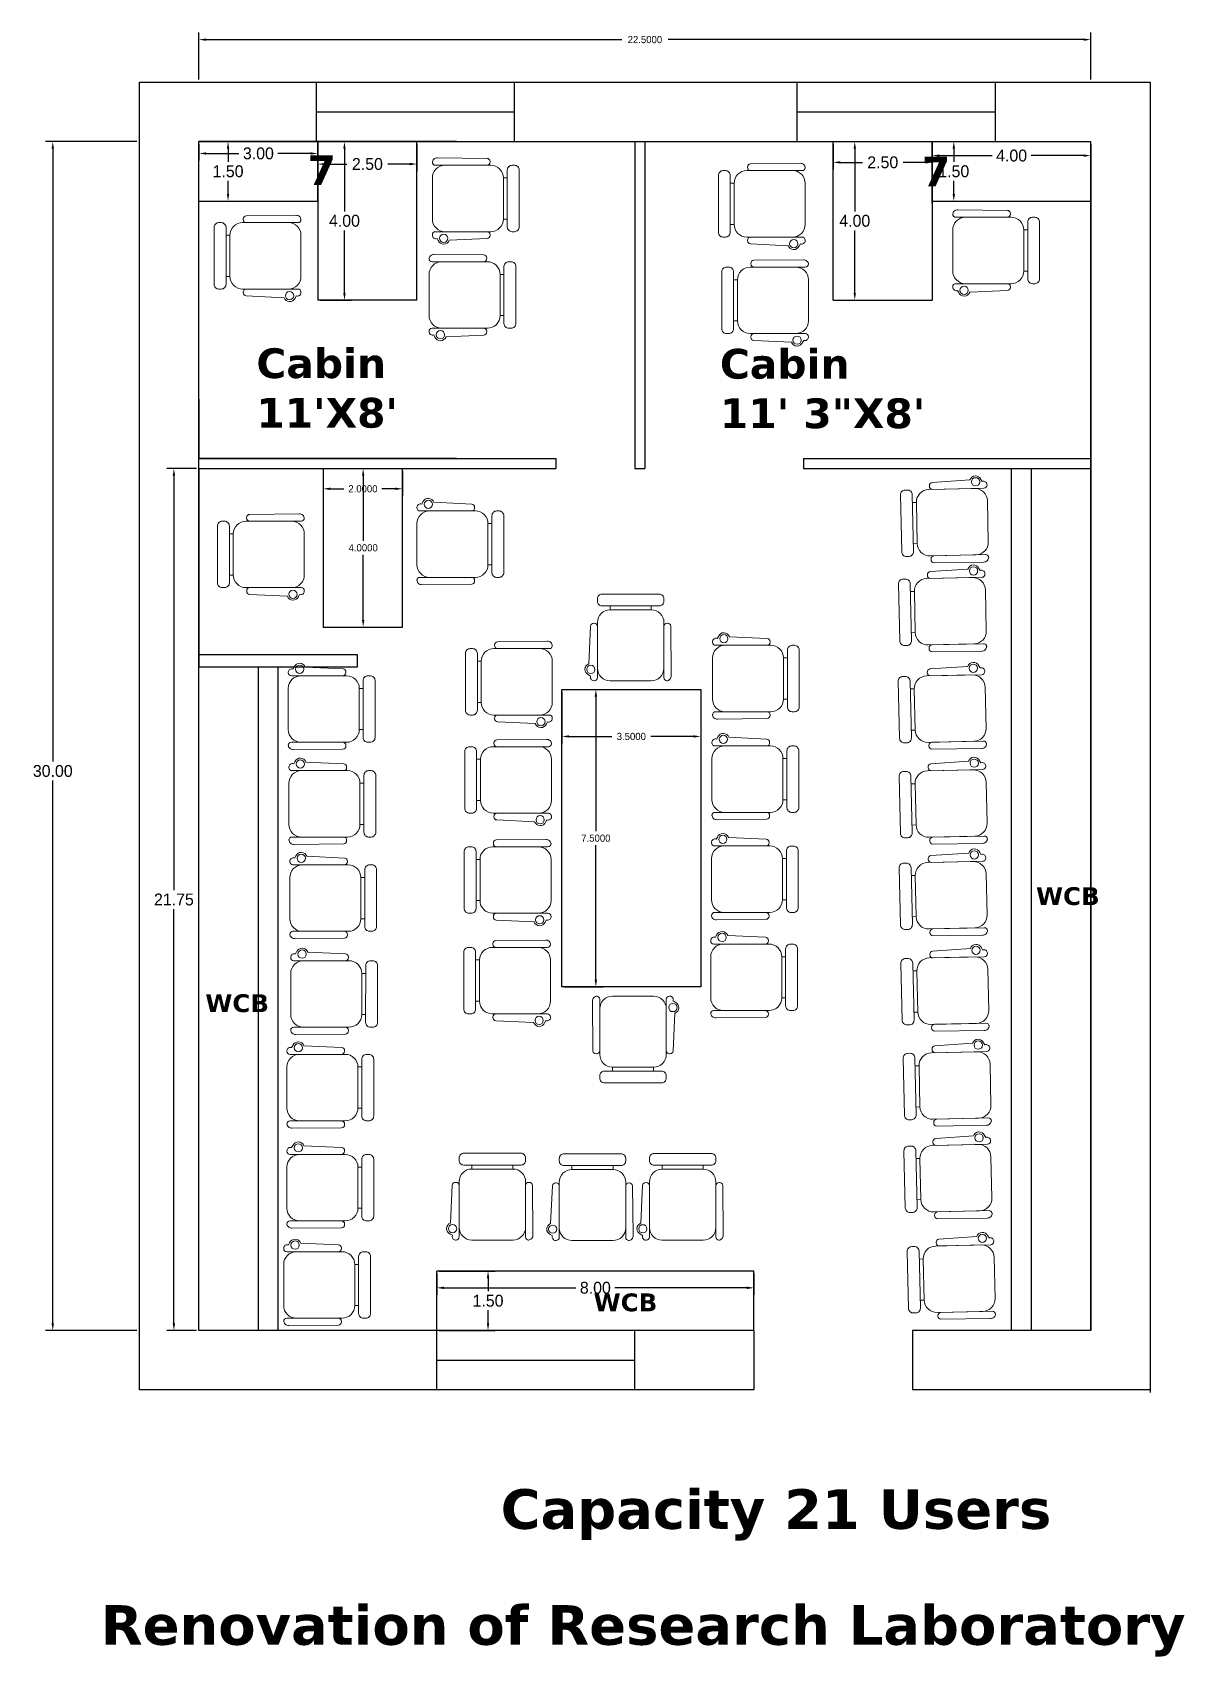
# Model space of a CAD drawing. Header units: inches. Extents: x 23 to 629, y -355 to 51.
# Drawn here: x 543.45 to 572.51, y -292.21 to -251.23 of the extents above; entities that cross this region are included whole.
import ezdxf

# ---------------------------------------------------------------- set-up
doc = ezdxf.new("R2010")
doc.units = ezdxf.units.IN
doc.header["$MEASUREMENT"] = 0
doc.layers.add('FUR', color=252, linetype='Continuous', lineweight=9)
doc.layers.add('FURN', color=252, linetype='Continuous', lineweight=9)
doc.dimstyles.get("Standard").update_dxf_attribs({"dimtxt": 0.18, "dimasz": 0.18, "dimexe": 0.18, "dimexo": 0.0625, "dimgap": 0.09, "dimtad": 0, "dimtih": 1, "dimtoh": 1, "dimdec": 4, "dimzin": 0, "dimdsep": 46, "dimtxsty": 'Standard', "dimcen": 0.09, "dimadec": 0, "dimazin": 0, "dimtfac": 1, "dimtdec": 4, "dimtofl": 0, "dimtmove": 0, "dimatfit": 3, "dimfxl": 1, "dimtolj": 1, "dimtzin": 0, "dimarcsym": 0})

msp = doc.modelspace()

# ---------------------------------------------------------------- texts
at = {"attachment_point": 1}
for s, insert, char_height, width in [('{\\fVerdana|b1|i0|c0|p34;7}', (550.3887, -254.33094), 0.75, 1.2013848), ('{\\fVerdana|b1|i0|c0|p34;7}', (565.88852, -254.36349), 0.75, 1.2013848), ("{\\fVerdana|b1|i0|c0|p34;Cabin\\P11'X8'}", (549.09969, -259.19996), 0.75, 5.9176188), ('{\\fVerdana|b1|i0|c0|p34;Cabin\\P11\' 3"X8\'}', (560.79175, -259.21344), 0.75, 7.7102492), ('{\\fVerdana|b1|i0|c0|p34;WCB}', (568.76654, -272.79638), 0.45, 3.5505713), ('{\\fVerdana|b1|i0|c0|p34;WCB}', (547.81212, -275.498), 0.45, 3.5505713), ('{\\fVerdana|b1|i0|c0|p34;WCB}', (557.60757, -283.04784), 0.45, 3.5505713), ('{\\fVerdana|b1|i0|c0|p34;Capacity 21 Users}', (555.26124, -287.98725), 1, 31.0052658), ('{\\fVerdana|b1|i0|c0|p34;Renovation of Research Laboratory}', (545.1742, -290.91309), 1, 31.0052658)]:
    msp.add_mtext(s, dxfattribs=dict(at, insert=insert, char_height=char_height, width=width))

# ---------------------------------------------------------------- blocks, each defined once
blk = doc.blocks.new('*D299')
at = {"color": 0, "lineweight": -2}
for p, q in [((546.087, -253.983), (543.783, -253.983)), ((543.963, -254.163), (543.963, -269.626)), ((543.963, -283.803), (543.963, -270.106)), ((546.087, -283.983), (543.783, -283.983))]:
    blk.add_line(p, q, dxfattribs=at)
at = {"color": 0}
for points in [[(543.933, -254.163), (543.993, -254.163), (543.963, -253.983)], [(543.933, -283.803), (543.993, -283.803), (543.963, -283.983)]]:
    blk.add_solid(points, dxfattribs=at)
at = {"layer": 'Defpoints', "color": 0}
for p in [(543.963, -253.983), (546.15, -253.983), (546.15, -283.983)]:
    blk.add_point(p, dxfattribs=at)
at = {"color": 0, "insert": (543.963, -269.866), "char_height": 0.3, "attachment_point": 5}
blk.add_mtext('\\A1;30.00', dxfattribs=at)
blk = doc.blocks.new('CINE CHAIR')
at = {"layer": 'FUR', "color": 48, "lineweight": 0}
for p, q in [((448043.7758, 57308.3057), (448043.7995, 57308.3057)), ((448043.7758, 57308.0577), (448043.7995, 57308.0577))]:
    blk.add_line(p, q, dxfattribs=at)
blk.add_lwpolyline([(448043.4505, 57308.4336), (448043.6781, 57308.4231, -0.388092), (448043.6954, 57308.4042), (448043.6954, 57308.4007, -0.414214), (448043.6764, 57308.3817), (448043.3673, 57308.3817, -0.414214), (448043.3483, 57308.4007), (448043.3483, 57308.4043, -0.491313), (448043.3768, 57308.4228), (448043.3841, 57308.4356)], format="xyb", dxfattribs=at)
for points in [[(448043.4243, 57308.3817), (448043.6998, 57308.3817, -0.414214), (448043.7758, 57308.3057), (448043.7758, 57308.0577, -0.414214), (448043.6998, 57307.9817), (448043.4243, 57307.9817, -0.414214), (448043.3483, 57308.0577), (448043.3483, 57308.3057, -0.414214)], [(448043.828, 57308.3817), (448043.8423, 57308.3817, -0.414214), (448043.8708, 57308.3532), (448043.8708, 57308.0102, -0.414214), (448043.8423, 57307.9817), (448043.828, 57307.9817, -0.414214), (448043.7995, 57308.0102), (448043.7995, 57308.3532, -0.414214)], [(448043.3789, 57307.9377), (448043.6778, 57307.9402, 0.393133), (448043.6955, 57307.9591), (448043.6955, 57307.9627, 0.414214), (448043.6765, 57307.9817), (448043.3673, 57307.9817, 0.414214), (448043.3483, 57307.9627), (448043.3483, 57307.9661, 0.435766)]]:
    blk.add_lwpolyline(points, format="xyb", close=True, dxfattribs=at)
blk.add_circle((448043.4169, 57308.4216), 0.0249, dxfattribs=at)
blk.add_arc((448043.4169, 57308.4216), 0.0356, 19.66282, 156.94942, dxfattribs=at)
blk = doc.blocks.new('*D300')
at = {"color": 0, "lineweight": -2}
for p, q in [((547.65, -252.42), (547.65, -251.23)), ((547.83, -251.41), (558.315, -251.41)), ((569.97, -251.41), (559.485, -251.41)), ((570.15, -252.42), (570.15, -251.23))]:
    blk.add_line(p, q, dxfattribs=at)
at = {"color": 0}
for points in [[(547.83, -251.38), (547.83, -251.44), (547.65, -251.41)], [(569.97, -251.38), (569.97, -251.44), (570.15, -251.41)]]:
    blk.add_solid(points, dxfattribs=at)
at = {"layer": 'Defpoints', "color": 0}
for p in [(570.15, -251.41), (547.65, -252.483), (570.15, -252.483)]:
    blk.add_point(p, dxfattribs=at)
at = {"color": 0, "insert": (558.9, -251.41), "char_height": 0.18, "attachment_point": 5}
blk.add_mtext('\\A1;22.5000', dxfattribs=at)
blk = doc.blocks.new('*D377')
at = {"color": 0, "lineweight": -2}
for p, q in [((547.65, -254.045), (547.65, -254.462)), ((550.65, -254.045), (550.65, -254.462)), ((547.83, -254.282), (548.66, -254.282)), ((550.47, -254.282), (549.64, -254.282))]:
    blk.add_line(p, q, dxfattribs=at)
at = {"color": 0}
for points in [[(547.83, -254.252), (547.83, -254.312), (547.65, -254.282)], [(550.47, -254.252), (550.47, -254.312), (550.65, -254.282)]]:
    blk.add_solid(points, dxfattribs=at)
at = {"layer": 'Defpoints', "color": 0}
for p in [(547.65, -253.983), (550.65, -253.983), (550.65, -254.282)]:
    blk.add_point(p, dxfattribs=at)
at = {"color": 0, "insert": (549.15, -254.282), "char_height": 0.3, "attachment_point": 5}
blk.add_mtext('\\A1;3.00', dxfattribs=at)
blk = doc.blocks.new('*D378')
at = {"color": 0, "lineweight": -2}
for p, q in [((547.712, -253.983), (548.565, -253.983)), ((548.385, -254.163), (548.385, -254.493)), ((548.385, -255.303), (548.385, -254.973)), ((547.712, -255.483), (548.565, -255.483))]:
    blk.add_line(p, q, dxfattribs=at)
at = {"color": 0}
for points in [[(548.355, -254.163), (548.415, -254.163), (548.385, -253.983)], [(548.355, -255.303), (548.415, -255.303), (548.385, -255.483)]]:
    blk.add_solid(points, dxfattribs=at)
at = {"layer": 'Defpoints', "color": 0}
for p in [(547.65, -253.983), (547.65, -255.483), (548.385, -255.483)]:
    blk.add_point(p, dxfattribs=at)
at = {"color": 0, "insert": (548.385, -254.733), "char_height": 0.3, "attachment_point": 5}
blk.add_mtext('\\A1;1.50', dxfattribs=at)
blk = doc.blocks.new('*D379')
at = {"color": 0, "lineweight": -2}
for p, q in [((550.65, -254.045), (550.65, -254.73)), ((553.15, -254.045), (553.15, -254.73)), ((550.83, -254.55), (551.385, -254.55)), ((552.97, -254.55), (552.415, -254.55))]:
    blk.add_line(p, q, dxfattribs=at)
at = {"color": 0}
for points in [[(550.83, -254.52), (550.83, -254.58), (550.65, -254.55)], [(552.97, -254.52), (552.97, -254.58), (553.15, -254.55)]]:
    blk.add_solid(points, dxfattribs=at)
at = {"layer": 'Defpoints', "color": 0}
for p in [(550.65, -253.983), (553.15, -253.983), (553.15, -254.55)]:
    blk.add_point(p, dxfattribs=at)
at = {"color": 0, "insert": (551.9, -254.55), "char_height": 0.3, "attachment_point": 5}
blk.add_mtext('\\A1;2.50', dxfattribs=at)
blk = doc.blocks.new('*D380')
at = {"color": 0, "lineweight": -2}
for p, q in [((550.712, -253.983), (551.501, -253.983)), ((551.321, -254.163), (551.321, -255.743)), ((551.321, -257.803), (551.321, -256.223)), ((550.712, -257.983), (551.501, -257.983))]:
    blk.add_line(p, q, dxfattribs=at)
at = {"color": 0}
for points in [[(551.291, -254.163), (551.351, -254.163), (551.321, -253.983)], [(551.291, -257.803), (551.351, -257.803), (551.321, -257.983)]]:
    blk.add_solid(points, dxfattribs=at)
at = {"layer": 'Defpoints', "color": 0}
for p in [(550.65, -253.983), (550.65, -257.983), (551.321, -257.983)]:
    blk.add_point(p, dxfattribs=at)
at = {"color": 0, "insert": (551.321, -255.983), "char_height": 0.3, "attachment_point": 5}
blk.add_mtext('\\A1;4.00', dxfattribs=at)
blk = doc.blocks.new('*D381')
at = {"color": 0, "lineweight": -2}
for p, q in [((563.712, -253.983), (564.374, -253.983)), ((564.194, -254.163), (564.194, -255.743)), ((564.194, -257.803), (564.194, -256.223)), ((563.712, -257.983), (564.374, -257.983))]:
    blk.add_line(p, q, dxfattribs=at)
at = {"color": 0}
for points in [[(564.164, -254.163), (564.224, -254.163), (564.194, -253.983)], [(564.164, -257.803), (564.224, -257.803), (564.194, -257.983)]]:
    blk.add_solid(points, dxfattribs=at)
at = {"layer": 'Defpoints', "color": 0}
for p in [(563.65, -253.983), (563.65, -257.983), (564.194, -257.983)]:
    blk.add_point(p, dxfattribs=at)
at = {"color": 0, "insert": (564.194, -255.983), "char_height": 0.3, "attachment_point": 5}
blk.add_mtext('\\A1;4.00', dxfattribs=at)
blk = doc.blocks.new('*D382')
at = {"color": 0, "lineweight": -2}
for p, q in [((563.65, -254.045), (563.65, -254.687)), ((566.15, -254.045), (566.15, -254.687)), ((563.83, -254.507), (564.385, -254.507)), ((565.97, -254.507), (565.415, -254.507))]:
    blk.add_line(p, q, dxfattribs=at)
at = {"color": 0}
for points in [[(563.83, -254.477), (563.83, -254.537), (563.65, -254.507)], [(565.97, -254.477), (565.97, -254.537), (566.15, -254.507)]]:
    blk.add_solid(points, dxfattribs=at)
at = {"layer": 'Defpoints', "color": 0}
for p in [(563.65, -253.983), (566.15, -253.983), (566.15, -254.507)]:
    blk.add_point(p, dxfattribs=at)
at = {"color": 0, "insert": (564.9, -254.507), "char_height": 0.3, "attachment_point": 5}
blk.add_mtext('\\A1;2.50', dxfattribs=at)
blk = doc.blocks.new('*D383')
at = {"color": 0, "lineweight": -2}
for p, q in [((566.212, -253.983), (566.872, -253.983)), ((566.692, -254.163), (566.692, -254.493)), ((566.692, -255.303), (566.692, -254.973)), ((566.212, -255.483), (566.872, -255.483))]:
    blk.add_line(p, q, dxfattribs=at)
at = {"color": 0}
for points in [[(566.662, -254.163), (566.722, -254.163), (566.692, -253.983)], [(566.662, -255.303), (566.722, -255.303), (566.692, -255.483)]]:
    blk.add_solid(points, dxfattribs=at)
at = {"layer": 'Defpoints', "color": 0}
for p in [(566.15, -253.983), (566.15, -255.483), (566.692, -255.483)]:
    blk.add_point(p, dxfattribs=at)
at = {"color": 0, "insert": (566.692, -254.733), "char_height": 0.3, "attachment_point": 5}
blk.add_mtext('\\A1;1.50', dxfattribs=at)
blk = doc.blocks.new('*D384')
at = {"color": 0, "lineweight": -2}
for p, q in [((566.15, -254.045), (566.15, -254.517)), ((570.15, -254.045), (570.15, -254.517)), ((566.33, -254.337), (567.66, -254.337)), ((569.97, -254.337), (568.64, -254.337))]:
    blk.add_line(p, q, dxfattribs=at)
at = {"color": 0}
for points in [[(566.33, -254.307), (566.33, -254.367), (566.15, -254.337)], [(569.97, -254.307), (569.97, -254.367), (570.15, -254.337)]]:
    blk.add_solid(points, dxfattribs=at)
at = {"layer": 'Defpoints', "color": 0}
for p in [(566.15, -253.983), (570.15, -253.983), (570.15, -254.337)]:
    blk.add_point(p, dxfattribs=at)
at = {"color": 0, "insert": (568.15, -254.337), "char_height": 0.3, "attachment_point": 5}
blk.add_mtext('\\A1;4.00', dxfattribs=at)
blk = doc.blocks.new('*D385')
at = {"color": 0, "lineweight": -2}
for p, q in [((556.807, -267.873), (556.807, -269.173)), ((560.307, -267.873), (560.307, -269.173)), ((556.987, -268.993), (558.062, -268.993)), ((560.127, -268.993), (559.052, -268.993))]:
    blk.add_line(p, q, dxfattribs=at)
at = {"color": 0}
for points in [[(556.987, -268.963), (556.987, -269.023), (556.807, -268.993)], [(560.127, -268.963), (560.127, -269.023), (560.307, -268.993)]]:
    blk.add_solid(points, dxfattribs=at)
at = {"layer": 'Defpoints', "color": 0}
for p in [(556.807, -267.81), (560.307, -267.81), (560.307, -268.993)]:
    blk.add_point(p, dxfattribs=at)
at = {"color": 0, "insert": (558.557, -268.993), "char_height": 0.18, "attachment_point": 5}
blk.add_mtext('\\A1;3.5000', dxfattribs=at)
blk = doc.blocks.new('*D386')
at = {"color": 0, "lineweight": -2}
for p, q in [((556.869, -267.81), (557.843, -267.81)), ((557.663, -267.99), (557.663, -271.38)), ((557.663, -275.13), (557.663, -271.74)), ((556.869, -275.31), (557.843, -275.31))]:
    blk.add_line(p, q, dxfattribs=at)
at = {"color": 0}
for points in [[(557.633, -267.99), (557.693, -267.99), (557.663, -267.81)], [(557.633, -275.13), (557.693, -275.13), (557.663, -275.31)]]:
    blk.add_solid(points, dxfattribs=at)
at = {"layer": 'Defpoints', "color": 0}
for p in [(556.807, -267.81), (556.807, -275.31), (557.663, -275.31)]:
    blk.add_point(p, dxfattribs=at)
at = {"color": 0, "insert": (557.663, -271.56), "char_height": 0.18, "attachment_point": 5}
blk.add_mtext('\\A1;7.5000', dxfattribs=at)
blk = doc.blocks.new('*D387')
at = {"color": 0, "lineweight": -2}
for p, q in [((553.712, -282.483), (555.123, -282.483)), ((554.943, -282.663), (554.943, -282.993)), ((554.943, -283.803), (554.943, -283.473)), ((553.712, -283.983), (555.123, -283.983))]:
    blk.add_line(p, q, dxfattribs=at)
at = {"color": 0}
for points in [[(554.913, -282.663), (554.973, -282.663), (554.943, -282.483)], [(554.913, -283.803), (554.973, -283.803), (554.943, -283.983)]]:
    blk.add_solid(points, dxfattribs=at)
at = {"layer": 'Defpoints', "color": 0}
for p in [(553.65, -282.483), (553.65, -283.983), (554.943, -283.983)]:
    blk.add_point(p, dxfattribs=at)
at = {"color": 0, "insert": (554.943, -283.233), "char_height": 0.3, "attachment_point": 5}
blk.add_mtext('\\A1;1.50', dxfattribs=at)
blk = doc.blocks.new('*D388')
at = {"color": 0, "lineweight": -2}
for p, q in [((553.65, -282.545), (553.65, -283.086)), ((561.65, -282.545), (561.65, -283.086)), ((553.83, -282.906), (557.16, -282.906)), ((561.47, -282.906), (558.14, -282.906))]:
    blk.add_line(p, q, dxfattribs=at)
at = {"color": 0}
for points in [[(553.83, -282.876), (553.83, -282.936), (553.65, -282.906)], [(561.47, -282.876), (561.47, -282.936), (561.65, -282.906)]]:
    blk.add_solid(points, dxfattribs=at)
at = {"layer": 'Defpoints', "color": 0}
for p in [(553.65, -282.483), (561.65, -282.483), (561.65, -282.906)]:
    blk.add_point(p, dxfattribs=at)
at = {"color": 0, "insert": (557.65, -282.906), "char_height": 0.3, "attachment_point": 5}
blk.add_mtext('\\A1;8.00', dxfattribs=at)
blk = doc.blocks.new('*D493')
at = {"color": 0, "lineweight": -2}
for p, q in [((547.587, -262.233), (546.839, -262.233)), ((547.019, -262.413), (547.019, -272.868)), ((547.019, -283.803), (547.019, -273.348)), ((547.587, -283.983), (546.839, -283.983))]:
    blk.add_line(p, q, dxfattribs=at)
at = {"color": 0}
for points in [[(546.989, -262.413), (547.049, -262.413), (547.019, -262.233)], [(546.989, -283.803), (547.049, -283.803), (547.019, -283.983)]]:
    blk.add_solid(points, dxfattribs=at)
at = {"layer": 'Defpoints', "color": 0}
for p in [(547.65, -262.233), (547.019, -283.983), (547.65, -283.983)]:
    blk.add_point(p, dxfattribs=at)
at = {"color": 0, "insert": (547.019, -273.108), "char_height": 0.3, "attachment_point": 5}
blk.add_mtext('\\A1;21.75', dxfattribs=at)
blk = doc.blocks.new('*D494')
at = {"color": 0, "lineweight": -2}
for p, q in [((550.787, -262.295), (550.787, -262.924)), ((552.787, -262.295), (552.787, -262.924)), ((550.967, -262.744), (551.307, -262.744)), ((552.607, -262.744), (552.267, -262.744))]:
    blk.add_line(p, q, dxfattribs=at)
at = {"color": 0}
for points in [[(550.967, -262.714), (550.967, -262.774), (550.787, -262.744)], [(552.607, -262.714), (552.607, -262.774), (552.787, -262.744)]]:
    blk.add_solid(points, dxfattribs=at)
at = {"layer": 'Defpoints', "color": 0}
for p in [(550.787, -262.233), (552.787, -262.233), (552.787, -262.744)]:
    blk.add_point(p, dxfattribs=at)
at = {"color": 0, "insert": (551.787, -262.744), "char_height": 0.18, "attachment_point": 5}
blk.add_mtext('\\A1;2.0000', dxfattribs=at)
blk = doc.blocks.new('*D495')
at = {"color": 0, "lineweight": -2}
for p, q in [((550.85, -262.233), (551.973, -262.233)), ((551.793, -262.413), (551.793, -264.053)), ((551.793, -266.053), (551.793, -264.413)), ((550.85, -266.233), (551.973, -266.233))]:
    blk.add_line(p, q, dxfattribs=at)
at = {"color": 0}
for points in [[(551.763, -262.413), (551.823, -262.413), (551.793, -262.233)], [(551.763, -266.053), (551.823, -266.053), (551.793, -266.233)]]:
    blk.add_solid(points, dxfattribs=at)
at = {"layer": 'Defpoints', "color": 0}
for p in [(550.787, -262.233), (550.787, -266.233), (551.793, -266.233)]:
    blk.add_point(p, dxfattribs=at)
at = {"color": 0, "insert": (551.793, -264.233), "char_height": 0.18, "attachment_point": 5}
blk.add_mtext('\\A1;4.0000', dxfattribs=at)

# ---------------------------------------------------------------- dimensions: what is measured, and where the dimension line sits
for base, p1, p2, picture, middle in [((570.14958, -251.40955), (547.64958, -252.48252), (570.14958, -252.48252), '*D300', (558.89958, -251.40955)), ((552.78726, -262.74418), (550.78726, -262.23252), (552.78726, -262.23252), '*D494', (551.78726, -262.74418)), ((560.30686, -268.99346), (556.80686, -267.81037), (560.30686, -267.81037), '*D385', (558.55686, -268.99346))]:
    dim = msp.add_linear_dim(base=base, p1=p1, p2=p2, dimstyle='Standard')
    dim.commit()
    dim.dimension.update_dxf_attribs({"geometry": picture, "text_midpoint": middle})
dim = msp.add_linear_dim(base=(543.96261, -253.98252), p1=(546.14958, -283.98252), p2=(546.14958, -253.98252), angle=90, dimstyle='Standard', override={"dimtxt": 0.3, "dimdec": 2})
dim.commit()
dim.dimension.update_dxf_attribs({"geometry": '*D299', "text_midpoint": (543.96261, -269.86633), "dimtype": 160})
dim = msp.add_linear_dim(base=(550.64958, -254.28168), p1=(547.64958, -253.98252), p2=(550.64958, -253.98252), dimstyle='Standard', override={"dimtxt": 0.3, "dimdec": 2})
dim.commit()
dim.dimension.update_dxf_attribs({"geometry": '*D377', "text_midpoint": (549.14958, -254.28168), "dimtype": 160})
for base, p1, p2, picture, middle in [((548.3852, -255.48252), (547.64958, -253.98252), (547.64958, -255.48252), '*D378', (548.3852, -254.73252)), ((551.32135, -257.98252), (550.64958, -253.98252), (550.64958, -257.98252), '*D380', (551.32135, -255.98252)), ((564.19418, -257.98252), (563.64958, -253.98252), (563.64958, -257.98252), '*D381', (564.19418, -255.98252)), ((566.69247, -255.48252), (566.14958, -253.98252), (566.14958, -255.48252), '*D383', (566.69247, -254.73252)), ((547.01944, -283.98252), (547.64958, -262.23252), (547.64958, -283.98252), '*D493', (547.01944, -273.10752)), ((554.94306, -283.98252), (553.64958, -282.48252), (553.64958, -283.98252), '*D387', (554.94306, -283.23252))]:
    dim = msp.add_linear_dim(base=base, p1=p1, p2=p2, angle=90, dimstyle='Standard', override={"dimtxt": 0.3, "dimdec": 2})
    dim.commit()
    dim.dimension.update_dxf_attribs({"geometry": picture, "text_midpoint": middle})
for base, p1, p2, picture, middle in [((553.14958, -254.55013), (550.64958, -253.98252), (553.14958, -253.98252), '*D379', (551.89958, -254.55013)), ((566.14958, -254.50716), (563.64958, -253.98252), (566.14958, -253.98252), '*D382', (564.89958, -254.50716)), ((570.14958, -254.33719), (566.14958, -253.98252), (570.14958, -253.98252), '*D384', (568.14958, -254.33719)), ((561.64958, -282.90572), (553.64958, -282.48252), (561.64958, -282.48252), '*D388', (557.64958, -282.90572))]:
    dim = msp.add_linear_dim(base=base, p1=p1, p2=p2, dimstyle='Standard', override={"dimtxt": 0.3, "dimdec": 2})
    dim.commit()
    dim.dimension.update_dxf_attribs({"geometry": picture, "text_midpoint": middle})
for base, p1, p2, picture, middle in [((551.79298, -266.23252), (550.78726, -262.23252), (550.78726, -266.23252), '*D495', (551.79298, -264.23252)), ((557.6633, -275.31037), (556.80686, -267.81037), (556.80686, -275.31037), '*D386', (557.6633, -271.56037))]:
    dim = msp.add_linear_dim(base=base, p1=p1, p2=p2, angle=90, dimstyle='Standard')
    dim.commit()
    dim.dimension.update_dxf_attribs({"geometry": picture, "text_midpoint": middle})

# ---------------------------------------------------------------- linework, layer by layer
for p, q in [((546.14958, -252.48252), (571.64958, -252.48252)), ((546.14958, -285.48252), (546.14958, -252.48252)), ((550.61405, -253.98252), (550.61405, -252.48252)), ((555.61405, -253.98252), (555.61405, -252.48252)), ((562.74268, -253.98252), (562.74268, -252.48252)), ((567.74268, -253.98252), (567.74268, -252.48252)), ((571.64958, -252.48252), (571.64958, -285.54502)), ((550.61405, -253.23252), (555.61405, -253.23252)), ((562.74268, -253.23252), (567.74268, -253.23252)), ((547.64958, -253.98252), (570.14958, -253.98252)), ((547.64958, -283.98252), (547.64958, -253.98252)), ((554.14958, -253.98252), (547.64958, -253.98252)), ((547.64958, -255.48252), (547.64958, -253.98252)), ((550.64958, -255.48252), (550.64958, -253.98252)), ((550.64958, -253.98252), (550.64958, -257.98252)), ((550.64958, -255.48252), (550.64958, -253.98252)), ((553.14958, -257.98252), (553.14958, -253.98252)), ((558.64958, -253.98252), (558.64958, -262.23252)), ((558.64958, -253.98252), (558.64958, -262.23252)), ((558.89958, -253.98252), (558.89958, -262.23252)), ((563.64958, -257.98252), (563.64958, -253.98252)), ((566.14958, -255.54502), (566.14958, -253.98252)), ((566.14958, -253.98252), (566.14958, -257.98252)), ((566.14958, -253.98252), (570.14958, -253.98252)), ((570.14958, -283.98252), (570.14958, -253.98252)), ((570.14958, -254.04502), (570.14958, -283.98252)), ((570.14958, -254.04502), (570.14958, -283.98252)), ((570.14958, -255.54502), (570.14958, -254.04502)), ((547.64958, -255.48252), (550.64958, -255.48252)), ((566.14958, -255.48252), (570.14958, -255.48252)), ((553.14958, -257.98252), (550.64958, -257.98252)), ((563.64958, -257.98252), (566.14958, -257.98252)), ((547.64958, -260.48252), (547.64958, -261.98252)), ((547.64958, -261.98252), (556.64958, -261.98252)), ((554.14958, -261.98252), (547.64958, -261.98252)), ((547.64958, -262.23252), (556.64958, -262.23252)), ((547.64958, -262.23252), (547.64958, -267.23252)), ((550.78726, -262.23252), (550.78726, -266.23252)), ((552.78726, -266.23252), (552.78726, -262.23252)), ((556.64958, -261.98252), (556.64958, -262.23252)), ((558.64958, -262.23252), (558.89958, -262.23252)), ((562.89958, -261.98252), (570.14958, -261.98252)), ((562.89958, -261.98252), (562.89958, -262.23252)), ((562.89958, -262.23252), (570.14958, -262.23252)), ((568.14958, -283.98252), (568.14958, -262.23252)), ((568.64958, -283.98252), (568.64958, -262.23252)), ((550.78726, -266.23252), (552.78726, -266.23252)), ((551.64958, -266.93252), (547.64958, -266.93252)), ((551.64958, -267.23252), (551.64958, -266.93252)), ((547.64958, -267.23252), (549.64958, -267.23252)), ((547.64958, -267.23252), (551.64958, -267.23252)), ((549.14958, -283.98252), (549.14958, -267.23252)), ((549.64958, -283.98252), (549.64958, -267.23252)), ((549.64958, -283.98252), (549.64958, -267.23252)), ((550.05526, -267.23252), (551.20023, -267.23252)), ((556.80686, -267.81037), (560.30686, -267.81037)), ((556.80686, -275.31037), (556.80686, -267.81037)), ((560.30686, -267.81037), (560.30686, -275.31037)), ((560.30686, -275.31037), (556.80686, -275.31037)), ((561.64958, -282.48252), (553.64958, -282.48252)), ((553.64958, -283.98252), (553.64958, -282.48252)), ((561.64958, -283.98252), (561.64958, -282.48252)), ((561.64958, -283.98252), (547.64958, -283.98252)), ((553.64958, -285.48252), (553.64958, -283.98252)), ((558.64958, -285.48252), (558.64958, -283.98252)), ((561.64958, -283.98252), (561.64958, -285.48252)), ((570.14958, -283.98252), (565.64958, -283.98252)), ((565.64958, -283.98252), (565.64958, -285.48252)), ((570.14958, -283.98252), (567.64958, -283.98252)), ((570.14958, -283.98252), (568.84958, -283.98252)), ((553.64958, -284.73252), (558.64958, -284.73252)), ((561.64958, -285.48252), (546.14958, -285.48252)), ((567.64958, -285.48252), (565.64958, -285.48252)), ((571.64958, -285.48252), (567.64958, -285.48252))]:
    msp.add_line(p, q)

# ---------------------------------------------------------------- block references
at = {"layer": 'FURN', "zscale": 4.190399999999999}
for p, xscale, yscale, rotation in [((-1876930.89886, 239860.71766), -4.190400000000028, 4.19040000000001, 180.0008565926003), ((1878047.37982, 239860.58198), 4.190400000000028, 4.19040000000001, 179.9991434073997), ((-1876917.77197, 239859.40576), -4.190400000000028, 4.19040000000001, 180.0008565926003), ((1878034.66117, 239859.26971), 4.190400000000028, 4.19040000000001, 179.9991434073997), ((-1876930.98202, 239858.28321), -4.190400000000028, 4.19040000000001, 180.0008565926003), ((1878047.46298, 239858.14753), 4.190400000000028, 4.19040000000001, 179.9991434073997), ((1883078.77268, -197126.63619), -4.190400000000029, 4.190400000000009, 1.319001083523679), ((-1876931.28651, -240380.27608), 4.190400000000028, 4.19040000000001, 359.9991434073997), ((1878034.74554, 239851.73504), 4.190400000000028, 4.19040000000001, 179.9991434073997), ((1883078.72192, -197128.88354), -4.190400000000029, 4.190400000000009, 1.319001083523679), ((240674.67685, -1877752.02592), 4.190400000000028, 4.19040000000001, 89.99914340739973), ((1878041.00053, 239848.52119), 4.190400000000028, 4.19040000000001, 179.9991434073997), ((-1876923.83309, -240383.66686), 4.190400000000028, 4.19040000000001, 359.9991434073997), ((-1876934.53393, -240384.43686), 4.190400000000028, 4.19040000000001, 359.9991434073997), ((1883078.71802, -197131.3405), -4.190400000000029, 4.190400000000009, 1.319001083523679), ((1878040.98231, 239846.04616), 4.190400000000028, 4.19040000000001, 179.9991434073997), ((-1876923.84486, -240386.20582), 4.190400000000028, 4.19040000000001, 359.9991434073997), ((-1876934.51554, -240386.8291), 4.190400000000028, 4.19040000000001, 359.9991434073997), ((1883078.74012, -197133.73574), -4.190400000000029, 4.190400000000009, 1.319001083523679), ((1878040.96859, 239843.52118), 4.190400000000028, 4.19040000000001, 179.9991434073997), ((-1876923.85858, -240388.7308), 4.190400000000028, 4.19040000000001, 359.9991434073997), ((-1876934.49356, -240389.20767), 4.190400000000028, 4.19040000000001, 359.9991434073997), ((1883078.7425, -197136.04985), -4.190400000000029, 4.190400000000009, 1.319001083523679), ((1878040.95682, 239840.98222), 4.190400000000028, 4.19040000000001, 179.9991434073997), ((-1876923.8768, -240391.20583), 4.190400000000028, 4.19040000000001, 359.9991434073997), ((-1876934.47146, -240391.62555), 4.190400000000028, 4.19040000000001, 359.9991434073997), ((1883078.78427, -197138.45724), -4.190400000000029, 4.190400000000009, 1.319001083523679), ((-239557.53484, 1877208.89117), 4.190400000000028, 4.19040000000001, 269.9991434073997), ((-1876934.56742, -240393.98844), 4.190400000000028, 4.19040000000001, 359.9991434073997), ((1883078.84014, -197140.8505), -4.190400000000029, 4.190400000000009, 1.319001083523679), ((1883078.86281, -197143.18924), -4.190400000000029, 4.190400000000009, 1.319001083523679), ((-1876934.56773, -240396.5143), 4.190400000000028, 4.19040000000001, 359.9991434073997), ((240671.18833, -1877766.13602), 4.190400000000028, 4.19040000000001, 89.99914340739973), ((240673.71357, -1877766.14974), 4.190400000000028, 4.19040000000001, 89.99914340739973), ((240675.98851, -1877766.14077), 4.190400000000028, 4.19040000000001, 89.99914340739973), ((1883078.94472, -197145.72576), -4.190400000000029, 4.190400000000009, 1.319001083523679), ((-1876934.64839, -240398.96832), 4.190400000000028, 4.19040000000001, 359.9991434073997)]:
    msp.add_blockref('CINE CHAIR', p, dxfattribs=dict(at, xscale=xscale, yscale=yscale, rotation=rotation))

msp.set_redraw_order([(e.dxf.handle, doc.entitydb.next_handle()) for e in msp.query("TEXT MTEXT ATTDEF DIMENSION ARC_DIMENSION")])  # texts and dimensions are drawn at this point

doc.saveas('drawing.dxf')
